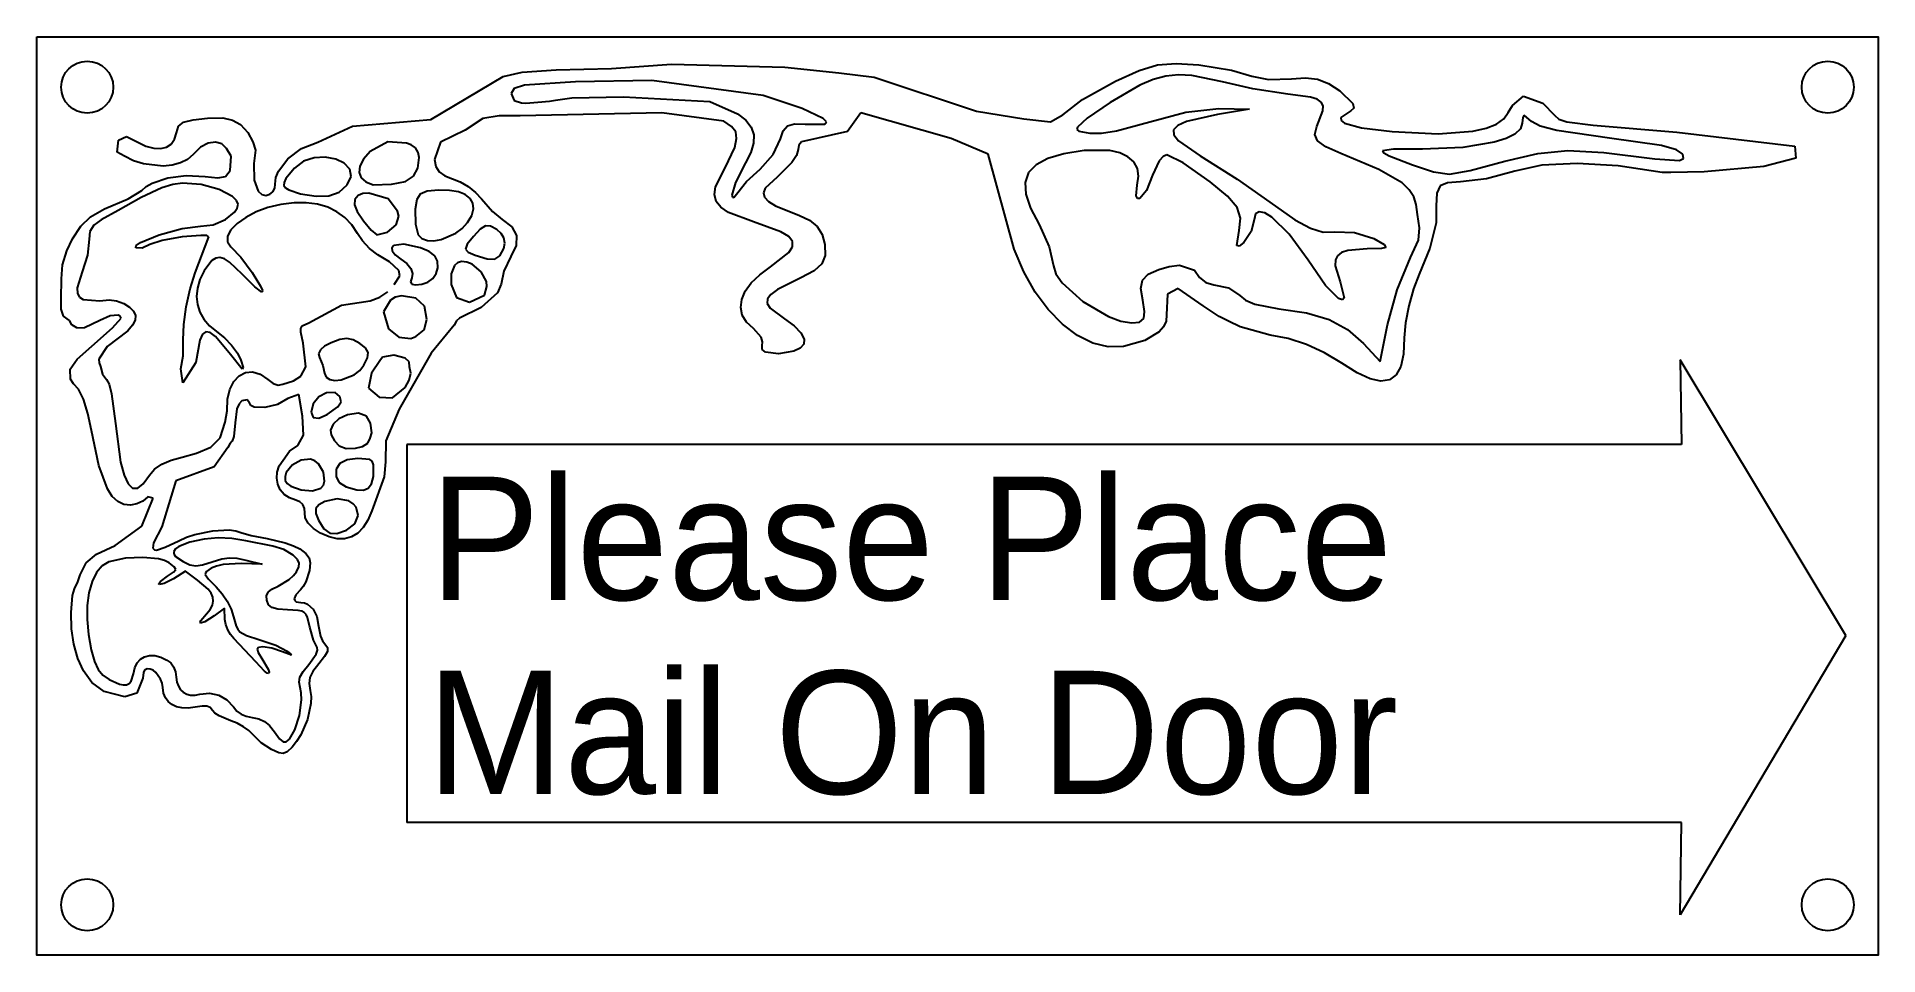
# Model space of a CAD drawing. Extents: x 0 to 8.02, y 0.01 to 4.01.
import ezdxf

# ---------------------------------------------------------------- set-up
doc = ezdxf.new("R2010")
doc.units = 0
doc.layers.get('0').update_dxf_attribs({"linetype": 'CONTINUOUS'})
doc.layers.add('LAYER_1', color=7, linetype='CONTINUOUS')

msp = doc.modelspace()

# ---------------------------------------------------------------- texts
at = {"color": 2, "linetype": 'BYBLOCK'}
for s, p in [('Please Place', (1.7163, 1.5584)), ('Mail On Door', (1.7031, 0.7131))]:
    msp.add_text(s, height=0.536825, dxfattribs=at).set_placement(p)

# ---------------------------------------------------------------- linework, layer by layer
at = {"color": 2, "linetype": 'BYBLOCK'}
for p, q in [((7.8814, 1.4031), (7.16, 2.604)), ((7.16, 2.604), (7.1654, 2.2356)), ((7.1654, 2.2356), (1.6156, 2.2356)), ((1.6156, 2.2356), (1.6156, 0.5891)), ((7.8814, 1.4031), (7.16, 0.1872)), ((7.1654, 0.5891), (1.6156, 0.5891)), ((7.16, 0.1872), (7.1654, 0.5891))]:
    msp.add_line(p, q, dxfattribs=at)
msp.add_lwpolyline([(0.0049, 4.0114), (8.0222, 4.0114), (8.0222, 0.0112), (0.0049, 0.0112)], close=True, dxfattribs=at)
for centre in [(0.2243, 3.792), (7.8028, 3.792), (0.2243, 0.2306), (7.8028, 0.2306)]:
    msp.add_circle(centre, 0.1132, dxfattribs=at)
at = {"layer": 'LAYER_1', "color": 2}
for p, q in [((2.0349, 3.8392), (2.1187, 3.8573)), ((2.1187, 3.8573), (2.2664, 3.8673)), ((2.2664, 3.8673), (2.5069, 3.8729)), ((2.5069, 3.8729), (2.7681, 3.8916)), ((2.7681, 3.8916), (3.2624, 3.879)), ((3.2624, 3.879), (3.4969, 3.8545)), ((3.4969, 3.8545), (3.6512, 3.8361)), ((4.7012, 3.8184), (4.8041, 3.8646)), ((4.8041, 3.8646), (4.8851, 3.8891)), ((4.8851, 3.8891), (4.9651, 3.8958)), ((4.9651, 3.8958), (5.0649, 3.8888)), ((5.0649, 3.8888), (5.2065, 3.8667)), ((5.2065, 3.8667), (5.2958, 3.8406)), ((1.72, 3.6516), (2.0349, 3.8392)), ((2.0829, 3.7861), (2.0697, 3.7645)), ((2.1285, 3.8006), (2.0829, 3.7861)), ((2.3508, 3.8149), (2.1285, 3.8006)), ((2.6829, 3.821), (2.3508, 3.8149)), ((3.1671, 3.7563), (2.6829, 3.821)), ((3.6512, 3.8361), (4.0969, 3.6873)), ((4.5577, 3.7383), (4.7012, 3.8184)), ((4.8077, 3.8015), (4.678, 3.7251)), ((4.865, 3.8251), (4.8077, 3.8015)), ((4.9204, 3.8397), (4.865, 3.8251)), ((4.9761, 3.8454), (4.9204, 3.8397)), ((5.0344, 3.8429), (4.9761, 3.8454)), ((5.1681, 3.8146), (5.0344, 3.8429)), ((5.2998, 3.7853), (5.1681, 3.8146)), ((5.2958, 3.8406), (5.3678, 3.8251)), ((5.4519, 3.7621), (5.2998, 3.7853)), ((5.3678, 3.8251), (5.4675, 3.8285)), ((5.4675, 3.8285), (5.5291, 3.8332)), ((5.5291, 3.8332), (5.5811, 3.827)), ((5.5811, 3.827), (5.6291, 3.8086)), ((5.6291, 3.8086), (5.6787, 3.7766)), ((5.6787, 3.7766), (5.735, 3.7207)), ((2.0697, 3.7645), (2.0838, 3.7335)), ((2.0838, 3.7335), (2.1158, 3.7244)), ((2.1158, 3.7244), (2.1341, 3.7223)), ((2.1341, 3.7223), (2.1858, 3.7264)), ((2.1858, 3.7264), (2.2376, 3.7315)), ((2.2376, 3.7315), (2.2628, 3.7357)), ((2.2628, 3.7357), (2.334, 3.7455)), ((2.334, 3.7455), (2.5593, 3.75)), ((2.5593, 3.75), (2.9351, 3.7293)), ((2.9351, 3.7293), (3.0555, 3.6765)), ((3.3373, 3.6986), (3.1671, 3.7563)), ((3.4289, 3.6555), (3.3373, 3.6986)), ((4.4725, 3.6714), (4.5577, 3.7383)), ((4.678, 3.7251), (4.5788, 3.6568)), ((5.0079, 3.683), (5.1513, 3.6988)), ((5.2853, 3.6958), (5.1461, 3.6726)), ((5.1513, 3.6988), (5.2853, 3.6958)), ((5.5504, 3.748), (5.4519, 3.7621)), ((5.5798, 3.7392), (5.5504, 3.748)), ((5.5787, 3.621), (5.6037, 3.6888)), ((5.5977, 3.7273), (5.5798, 3.7392)), ((5.6052, 3.711), (5.5977, 3.7273)), ((5.6037, 3.6888), (5.6052, 3.711)), ((5.7257, 3.6885), (5.6832, 3.6596)), ((5.7387, 3.7013), (5.7257, 3.6885)), ((5.735, 3.7207), (5.7387, 3.7013)), ((6.4113, 3.6818), (6.4303, 3.7118)), ((6.4303, 3.7118), (6.4775, 3.7527)), ((6.4775, 3.7527), (6.5615, 3.7223)), ((6.5615, 3.7223), (6.6124, 3.6696)), ((0.6124, 3.5939), (0.6218, 3.6216)), ((0.6218, 3.6216), (0.6435, 3.6402)), ((0.6435, 3.6402), (0.6852, 3.6499)), ((0.6852, 3.6499), (0.7473, 3.6577)), ((0.7473, 3.6577), (0.8154, 3.6579)), ((0.8154, 3.6579), (0.8563, 3.6484)), ((0.8563, 3.6484), (0.892, 3.6288)), ((0.892, 3.6288), (0.923, 3.5944)), ((1.2279, 3.5524), (1.3789, 3.6223)), ((1.3789, 3.6223), (1.72, 3.6516)), ((1.9464, 3.6554), (1.8703, 3.6046)), ((2.0176, 3.6665), (1.9464, 3.6554)), ((2.1097, 3.6679), (2.0176, 3.6665)), ((2.7255, 3.6802), (2.1097, 3.6679)), ((2.9961, 3.6435), (2.7255, 3.6802)), ((3.0293, 3.6213), (2.9961, 3.6435)), ((3.0482, 3.5972), (3.0293, 3.6213)), ((3.0555, 3.6765), (3.0914, 3.6484)), ((3.0914, 3.6484), (3.1149, 3.618)), ((3.1149, 3.618), (3.1263, 3.5847)), ((3.2538, 3.6023), (3.2733, 3.6233)), ((3.2733, 3.6233), (3.3043, 3.6323)), ((3.3043, 3.6323), (3.3504, 3.6313)), ((3.3504, 3.6313), (3.4355, 3.6316)), ((3.4433, 3.6409), (3.4289, 3.6555)), ((3.4355, 3.6316), (3.4433, 3.6409)), ((3.5933, 3.6802), (3.5344, 3.5983)), ((3.9863, 3.5688), (3.5933, 3.6802)), ((4.0969, 3.6873), (4.3021, 3.6535)), ((4.3021, 3.6535), (4.419, 3.6405)), ((4.419, 3.6405), (4.4725, 3.6714)), ((4.5355, 3.6185), (4.5328, 3.6074)), ((4.5788, 3.6568), (4.5355, 3.6185)), ((4.7061, 3.6012), (4.8514, 3.6409)), ((4.8514, 3.6409), (5.0079, 3.683)), ((4.9724, 3.6254), (4.9541, 3.6063)), ((5.0103, 3.6423), (4.9724, 3.6254)), ((5.1461, 3.6726), (5.0103, 3.6423)), ((5.5699, 3.5858), (5.5787, 3.621)), ((5.6832, 3.6596), (5.6838, 3.6467)), ((5.6838, 3.6467), (5.699, 3.635)), ((5.699, 3.635), (5.773, 3.6146)), ((5.773, 3.6146), (5.9056, 3.5983)), ((6.2577, 3.5999), (6.3153, 3.6129)), ((6.3153, 3.6129), (6.3602, 3.631)), ((6.3602, 3.631), (6.3923, 3.6539)), ((6.3923, 3.6539), (6.4113, 3.6818)), ((6.4642, 3.6104), (6.4402, 3.588)), ((6.4727, 3.6351), (6.4642, 3.6104)), ((6.4745, 3.6602), (6.4727, 3.6351)), ((6.4804, 3.6697), (6.4745, 3.6602)), ((6.5128, 3.6432), (6.4804, 3.6697)), ((6.5501, 3.6229), (6.5128, 3.6432)), ((6.6226, 3.6032), (6.5501, 3.6229)), ((6.6124, 3.6696), (6.6324, 3.6533)), ((6.6324, 3.6533), (6.6673, 3.6408)), ((6.6673, 3.6408), (6.7817, 3.6268)), ((6.7817, 3.6268), (7.1457, 3.5968)), ((0.3549, 3.509), (0.3608, 3.5613)), ((0.3608, 3.5613), (0.396, 3.5765)), ((0.396, 3.5765), (0.4793, 3.5354)), ((0.4793, 3.5354), (0.5145, 3.5262)), ((0.5449, 3.5247), (0.5702, 3.5307)), ((0.5702, 3.5307), (0.5901, 3.5442)), ((0.5901, 3.5442), (0.6043, 3.5653)), ((0.6043, 3.5653), (0.6124, 3.5939)), ((0.718, 3.5311), (0.6852, 3.4992)), ((0.7511, 3.5486), (0.718, 3.5311)), ((0.7824, 3.5528), (0.7511, 3.5486)), ((0.8099, 3.5447), (0.7824, 3.5528)), ((0.8314, 3.5256), (0.8099, 3.5447)), ((0.923, 3.5944), (0.9459, 3.5538)), ((0.9459, 3.5538), (0.9569, 3.5184)), ((1.1569, 3.5251), (1.2279, 3.5524)), ((1.5337, 3.554), (1.4558, 3.5116)), ((1.6145, 3.5476), (1.5337, 3.554)), ((1.6353, 3.5402), (1.6145, 3.5476)), ((1.6534, 3.5284), (1.6353, 3.5402)), ((1.6646, 3.5068), (1.6534, 3.5284)), ((1.7631, 3.5531), (1.7364, 3.4767)), ((1.8703, 3.6046), (1.7631, 3.5531)), ((3.0024, 3.4411), (3.0446, 3.5294)), ((3.0446, 3.5294), (3.052, 3.5684)), ((3.052, 3.5684), (3.0482, 3.5972)), ((3.1259, 3.548), (3.1141, 3.5072)), ((3.1263, 3.5847), (3.1259, 3.548)), ((3.2109, 3.4983), (3.2426, 3.5672)), ((3.2426, 3.5672), (3.2538, 3.6023)), ((3.3232, 3.5395), (3.3192, 3.5203)), ((3.3344, 3.5533), (3.3232, 3.5395)), ((3.5344, 3.5983), (3.3344, 3.5533)), ((4.1468, 3.5001), (3.9863, 3.5688)), ((4.5328, 3.6074), (4.5415, 3.6)), ((4.5415, 3.6), (4.5898, 3.591)), ((4.5898, 3.591), (4.6401, 3.5916)), ((4.6401, 3.5916), (4.7061, 3.6012)), ((4.9541, 3.6063), (4.9551, 3.5842)), ((4.9551, 3.5842), (4.9751, 3.5584)), ((4.9751, 3.5584), (5.0707, 3.4928)), ((5.5814, 3.5578), (5.5699, 3.5858)), ((5.6173, 3.5321), (5.5814, 3.5578)), ((5.6821, 3.5038), (5.6173, 3.5321)), ((5.9056, 3.5983), (6.1057, 3.5889)), ((6.2134, 3.5292), (6.0389, 3.5226)), ((6.1057, 3.5889), (6.2577, 3.5999)), ((6.3504, 3.5519), (6.2134, 3.5292)), ((6.4018, 3.5684), (6.3504, 3.5519)), ((6.4402, 3.588), (6.4018, 3.5684)), ((6.8525, 3.5699), (6.6226, 3.6032)), ((7.0786, 3.5376), (6.8525, 3.5699)), ((7.1435, 3.5192), (7.0786, 3.5376)), ((7.1457, 3.5968), (7.6588, 3.5345)), ((7.6588, 3.5345), (7.6641, 3.4824)), ((0.3865, 3.4915), (0.3549, 3.509)), ((0.4265, 3.4716), (0.3865, 3.4915)), ((0.4689, 3.4577), (0.4265, 3.4716)), ((0.5544, 3.448), (0.4689, 3.4577)), ((0.5145, 3.5262), (0.5449, 3.5247)), ((0.5945, 3.452), (0.5544, 3.448)), ((0.6306, 3.4619), (0.5945, 3.452)), ((0.6614, 3.4776), (0.6306, 3.4619)), ((0.6852, 3.4992), (0.6614, 3.4776)), ((0.8514, 3.4913), (0.8314, 3.5256)), ((0.8469, 3.4284), (0.8514, 3.4913)), ((0.9569, 3.5184), (0.9493, 3.4596)), ((0.9493, 3.4596), (0.9509, 3.3869)), ((1.0568, 3.4264), (1.0973, 3.4805)), ((1.0973, 3.4805), (1.1569, 3.5251)), ((1.1657, 3.4692), (1.1264, 3.4395)), ((1.2122, 3.4845), (1.1657, 3.4692)), ((1.2607, 3.4871), (1.2122, 3.4845)), ((1.3062, 3.4785), (1.2607, 3.4871)), ((1.3435, 3.4605), (1.3062, 3.4785)), ((1.3676, 3.4347), (1.3435, 3.4605)), ((1.4116, 3.4482), (1.4086, 3.421)), ((1.4277, 3.478), (1.4116, 3.4482)), ((1.4558, 3.5116), (1.4277, 3.478)), ((1.664, 3.4392), (1.669, 3.4856)), ((1.669, 3.4856), (1.6646, 3.5068)), ((1.7364, 3.4767), (1.7422, 3.4467)), ((3.0911, 3.4618), (3.0473, 3.3766)), ((3.1141, 3.5072), (3.0911, 3.4618)), ((3.1542, 3.4354), (3.2109, 3.4983)), ((3.2924, 3.4637), (3.2281, 3.4003)), ((3.312, 3.4948), (3.2924, 3.4637)), ((3.3192, 3.5203), (3.312, 3.4948)), ((4.26, 3.0859), (4.1468, 3.5001)), ((4.3555, 3.4542), (4.323, 3.4197)), ((4.4064, 3.4812), (4.3555, 3.4542)), ((4.4762, 3.5015), (4.4064, 3.4812)), ((4.5652, 3.5156), (4.4762, 3.5015)), ((4.6767, 3.5157), (4.5652, 3.5156)), ((4.7203, 3.5055), (4.6767, 3.5157)), ((4.7552, 3.4889), (4.7203, 3.5055)), ((4.7808, 3.4663), (4.7552, 3.4889)), ((4.7966, 3.438), (4.7808, 3.4663)), ((4.8914, 3.4707), (4.8625, 3.4081)), ((4.9088, 3.4897), (4.8914, 3.4707)), ((4.9255, 3.4967), (4.9088, 3.4897)), ((4.9962, 3.4624), (4.9255, 3.4967)), ((5.113, 3.38), (4.9962, 3.4624)), ((5.0707, 3.4928), (5.2316, 3.3909)), ((5.8479, 3.4341), (5.6821, 3.5038)), ((5.9121, 3.5225), (5.8646, 3.5146)), ((5.8646, 3.5146), (5.8696, 3.5061)), ((5.8696, 3.5061), (5.8932, 3.4937)), ((5.8932, 3.4937), (5.9943, 3.4545)), ((6.0389, 3.5226), (5.9121, 3.5225)), ((5.9943, 3.4545), (6.086, 3.4226)), ((6.2456, 3.4287), (6.3974, 3.4697)), ((6.3974, 3.4697), (6.5404, 3.5037)), ((6.3974, 3.4697), (6.3974, 3.4697)), ((6.5571, 3.4522), (6.4399, 3.4268)), ((6.5404, 3.5037), (6.6713, 3.5163)), ((6.7115, 3.4595), (6.5571, 3.4522)), ((6.6713, 3.5163), (6.8284, 3.5081)), ((6.8904, 3.449), (6.7115, 3.4595)), ((6.8284, 3.5081), (7.05, 3.4798)), ((7.0813, 3.4208), (6.8904, 3.449)), ((7.05, 3.4798), (7.1575, 3.4722)), ((7.1717, 3.5001), (7.1435, 3.5192)), ((7.1575, 3.4722), (7.1743, 3.4814)), ((7.1743, 3.4814), (7.1717, 3.5001)), ((7.6641, 3.4824), (7.5251, 3.4459)), ((0.4806, 3.3591), (0.5065, 3.3742)), ((0.5065, 3.3742), (0.5747, 3.3969)), ((0.5975, 3.3682), (0.5494, 3.3542)), ((0.5747, 3.3969), (0.6554, 3.4075)), ((0.6394, 3.3745), (0.5975, 3.3682)), ((0.7205, 3.3683), (0.6394, 3.3745)), ((0.6554, 3.4075), (0.7372, 3.4034)), ((0.7983, 3.3468), (0.7205, 3.3683)), ((0.7372, 3.4034), (0.7934, 3.3968)), ((0.7934, 3.3968), (0.8265, 3.4031)), ((0.8265, 3.4031), (0.8469, 3.4284)), ((0.9509, 3.3869), (0.9692, 3.3388)), ((1.0408, 3.3517), (1.0433, 3.3703)), ((1.0433, 3.3703), (1.0462, 3.3981)), ((1.0462, 3.3981), (1.0568, 3.4264)), ((1.0818, 3.3775), (1.081, 3.3642)), ((1.0897, 3.3941), (1.0818, 3.3775)), ((1.1264, 3.4395), (1.0897, 3.3941)), ((1.3555, 3.3661), (1.3733, 3.4027)), ((1.3733, 3.4027), (1.3676, 3.4347)), ((1.4086, 3.421), (1.4177, 3.3977)), ((1.4177, 3.3977), (1.4381, 3.3794)), ((1.4381, 3.3794), (1.4689, 3.3674)), ((1.4689, 3.3674), (1.5493, 3.37)), ((1.5493, 3.37), (1.6098, 3.3808)), ((1.6098, 3.3808), (1.6446, 3.4046)), ((1.6446, 3.4046), (1.664, 3.4392)), ((1.7422, 3.4467), (1.7568, 3.423)), ((1.7568, 3.423), (1.7809, 3.4052)), ((1.7809, 3.4052), (1.8148, 3.3925)), ((1.8148, 3.3925), (1.8481, 3.3796)), ((1.8481, 3.3796), (1.8829, 3.3587)), ((2.9592, 3.3575), (3.0024, 3.4411)), ((3.0473, 3.3766), (3.031, 3.3219)), ((3.0571, 3.3328), (3.095, 3.3811)), ((3.095, 3.3811), (3.1542, 3.4354)), ((3.1542, 3.4354), (3.1542, 3.4354)), ((3.2281, 3.4003), (3.1767, 3.3518)), ((4.323, 3.4197), (4.3085, 3.3771)), ((4.3085, 3.3771), (4.3117, 3.3256)), ((4.7965, 3.3659), (4.802, 3.4044)), ((4.802, 3.4044), (4.7966, 3.438)), ((4.8625, 3.4081), (4.8358, 3.3418)), ((5.1888, 3.3167), (5.113, 3.38)), ((5.2316, 3.3909), (5.3979, 3.2739)), ((5.9493, 3.3747), (5.8479, 3.4341)), ((5.9802, 3.3456), (5.9493, 3.3747)), ((6.086, 3.4226), (6.1558, 3.4135)), ((6.1473, 3.3761), (6.1152, 3.3619)), ((6.2035, 3.3794), (6.1473, 3.3761)), ((6.1558, 3.4135), (6.2456, 3.4287)), ((6.3167, 3.3934), (6.2035, 3.3794)), ((6.4399, 3.4268), (6.3167, 3.3934)), ((7.1198, 3.4197), (7.0813, 3.4208)), ((7.2646, 3.4233), (7.1198, 3.4197)), ((7.5251, 3.4459), (7.2646, 3.4233)), ((0.3, 3.2627), (0.4029, 3.3062)), ((0.4586, 3.3111), (0.3593, 3.2543)), ((0.4029, 3.3062), (0.4619, 3.3418)), ((0.5494, 3.3542), (0.4586, 3.3111)), ((0.4619, 3.3418), (0.4806, 3.3591)), ((0.857, 3.316), (0.7983, 3.3468)), ((0.8744, 3.2989), (0.857, 3.316)), ((0.8811, 3.2818), (0.8744, 3.2989)), ((0.9692, 3.3388), (0.9842, 3.3252)), ((0.9842, 3.3252), (1.0027, 3.3209)), ((1.0027, 3.3209), (1.0192, 3.3254)), ((1.0192, 3.3254), (1.0323, 3.3362)), ((1.0323, 3.3362), (1.0408, 3.3517)), ((1.1248, 3.2881), (1.0675, 3.2813)), ((1.081, 3.3642), (1.0876, 3.3534)), ((1.0876, 3.3534), (1.1017, 3.3442)), ((1.1017, 3.3442), (1.1532, 3.3281)), ((1.1781, 3.2882), (1.1248, 3.2881)), ((1.1532, 3.3281), (1.2218, 3.3167)), ((1.227, 3.2818), (1.1781, 3.2882)), ((1.2218, 3.3167), (1.2768, 3.3189)), ((1.2768, 3.3189), (1.3206, 3.3353)), ((1.3206, 3.3353), (1.3555, 3.3661)), ((1.3555, 3.3661), (1.3555, 3.3661)), ((1.3891, 3.3022), (1.3877, 3.2798)), ((1.404, 3.3201), (1.3891, 3.3022)), ((1.4249, 3.3291), (1.404, 3.3201)), ((1.4511, 3.3298), (1.4249, 3.3291)), ((1.5347, 3.3059), (1.4511, 3.3298)), ((1.5749, 3.2525), (1.5347, 3.3059)), ((1.6593, 3.3021), (1.6525, 3.2605)), ((1.6746, 3.3264), (1.6593, 3.3021)), ((1.7046, 3.3385), (1.6746, 3.3264)), ((1.7554, 3.3434), (1.7046, 3.3385)), ((1.8018, 3.3426), (1.7554, 3.3434)), ((1.8403, 3.3361), (1.8018, 3.3426)), ((1.8704, 3.3243), (1.8403, 3.3361)), ((1.8917, 3.3077), (1.8704, 3.3243)), ((1.8829, 3.3587), (1.9152, 3.3329)), ((1.9038, 3.2868), (1.8917, 3.3077)), ((1.9152, 3.3329), (1.9407, 3.305)), ((1.9407, 3.305), (1.9882, 3.2508)), ((2.955, 3.324), (2.9592, 3.3575)), ((2.9629, 3.2948), (2.955, 3.324)), ((2.9834, 3.2692), (2.9629, 3.2948)), ((3.031, 3.3219), (3.034, 3.3126)), ((3.034, 3.3126), (3.04, 3.3115)), ((3.04, 3.3115), (3.0571, 3.3328)), ((3.1767, 3.3518), (3.1686, 3.3315)), ((3.1686, 3.3315), (3.1731, 3.3126)), ((3.1731, 3.3126), (3.1905, 3.2942)), ((3.1905, 3.2942), (3.2215, 3.2755)), ((4.3117, 3.3256), (4.3321, 3.2647)), ((4.7915, 3.3185), (4.7965, 3.3659)), ((4.7969, 3.3071), (4.7915, 3.3185)), ((4.8071, 3.3065), (4.7969, 3.3071)), ((4.8358, 3.3418), (4.8071, 3.3065)), ((5.231, 3.2673), (5.1888, 3.3167)), ((6.0001, 3.3149), (5.9802, 3.3456)), ((6.0108, 3.2815), (6.0001, 3.3149)), ((6.1007, 3.3303), (6.0973, 3.275)), ((6.1152, 3.3619), (6.1007, 3.3303)), ((0.1966, 3.1864), (0.2382, 3.2277)), ((0.2382, 3.2277), (0.3, 3.2627)), ((0.2846, 3.2148), (0.2525, 3.1906)), ((0.3593, 3.2543), (0.2846, 3.2148)), ((0.7721, 3.1928), (0.8257, 3.2156)), ((0.8257, 3.2156), (0.866, 3.2475)), ((0.866, 3.2475), (0.8775, 3.2648)), ((0.9142, 3.2246), (0.877, 3.198)), ((0.8775, 3.2648), (0.8811, 3.2818)), ((0.9596, 3.2485), (0.9142, 3.2246)), ((1.0114, 3.2679), (0.9596, 3.2485)), ((1.0675, 3.2813), (1.0114, 3.2679)), ((1.2715, 3.269), (1.227, 3.2818)), ((1.3113, 3.2497), (1.2715, 3.269)), ((1.3463, 3.2242), (1.3113, 3.2497)), ((1.3761, 3.1924), (1.3463, 3.2242)), ((1.3877, 3.2798), (1.4002, 3.2499)), ((1.4002, 3.2499), (1.4275, 3.2095)), ((1.4275, 3.2095), (1.4602, 3.1694)), ((1.5688, 3.1921), (1.5814, 3.2295)), ((1.5814, 3.2295), (1.5749, 3.2525)), ((1.5814, 3.2295), (1.5814, 3.2295)), ((1.6525, 3.2605), (1.6534, 3.1951)), ((1.8806, 3.2027), (1.8987, 3.2338)), ((1.8987, 3.2338), (1.9063, 3.262)), ((1.9063, 3.262), (1.9038, 3.2868)), ((1.9882, 3.2508), (2.0316, 3.2156)), ((2.0316, 3.2156), (2.0734, 3.1843)), ((3.0169, 3.2462), (2.9834, 3.2692)), ((3.1249, 3.2049), (3.0169, 3.2462)), ((3.2215, 3.2755), (3.3261, 3.2335)), ((3.3261, 3.2335), (3.3696, 3.2129)), ((3.3696, 3.2129), (3.4024, 3.1851)), ((4.3321, 3.2647), (4.3692, 3.1935)), ((5.2457, 3.2211), (5.231, 3.2673)), ((5.2393, 3.1676), (5.2457, 3.2211)), ((5.3055, 3.2146), (5.292, 3.1629)), ((5.3114, 3.2401), (5.3055, 3.2146)), ((5.3271, 3.2497), (5.3114, 3.2401)), ((5.3511, 3.2444), (5.3271, 3.2497)), ((5.3818, 3.2256), (5.3511, 3.2444)), ((5.457, 3.1517), (5.3818, 3.2256)), ((5.3979, 3.2739), (5.4824, 3.2146)), ((5.4824, 3.2146), (5.5499, 3.1778)), ((6.0166, 3.2381), (6.0108, 3.2815)), ((6.0253, 3.1794), (6.0166, 3.2381)), ((6.0973, 3.275), (6.0973, 3.2018)), ((0.1354, 3.0793), (0.1601, 3.131)), ((0.1601, 3.131), (0.1966, 3.1864)), ((0.2325, 3.1293), (0.2248, 3.0606)), ((0.2361, 3.1631), (0.2325, 3.1293)), ((0.2525, 3.1906), (0.2361, 3.1631)), ((0.4569, 3.1156), (0.5375, 3.1484)), ((0.5375, 3.1484), (0.6377, 3.1765)), ((0.6377, 3.1398), (0.5508, 3.1247)), ((0.6377, 3.1765), (0.717, 3.1862)), ((0.7187, 3.1466), (0.6377, 3.1398)), ((0.6949, 2.9832), (0.7542, 3.14)), ((0.717, 3.1862), (0.7721, 3.1928)), ((0.7446, 3.1453), (0.7187, 3.1466)), ((0.7542, 3.14), (0.7446, 3.1453)), ((0.8354, 3.143), (0.8348, 3.118)), ((0.8501, 3.1702), (0.8354, 3.143)), ((0.877, 3.198), (0.8501, 3.1702)), ((1.4008, 3.1545), (1.3761, 3.1924)), ((1.423, 3.1223), (1.4008, 3.1545)), ((1.4602, 3.1694), (1.4858, 3.1491)), ((1.4858, 3.1491), (1.5318, 3.1602)), ((1.5318, 3.1602), (1.5688, 3.1921)), ((1.6534, 3.1951), (1.6657, 3.1484)), ((1.6657, 3.1484), (1.6819, 3.1326)), ((1.6819, 3.1326), (1.7052, 3.1244)), ((1.7336, 3.1231), (1.765, 3.1282)), ((1.765, 3.1282), (1.829, 3.1557)), ((1.829, 3.1557), (1.8574, 3.177)), ((1.8574, 3.177), (1.8806, 3.2027)), ((1.9065, 3.1422), (1.8793, 3.1081)), ((1.8806, 3.2027), (1.8806, 3.2027)), ((1.9354, 3.1733), (1.9065, 3.1422)), ((1.958, 3.1874), (1.9354, 3.1733)), ((1.9803, 3.1863), (1.958, 3.1874)), ((2.008, 3.1718), (1.9803, 3.1863)), ((2.0273, 3.1551), (2.008, 3.1718)), ((2.0389, 3.1351), (2.0273, 3.1551)), ((2.0425, 3.113), (2.0389, 3.1351)), ((2.0734, 3.1843), (2.0936, 3.1465)), ((2.0936, 3.1465), (2.0921, 3.1028)), ((3.245, 3.162), (3.1249, 3.2049)), ((3.2788, 3.1413), (3.245, 3.162)), ((3.2955, 3.12), (3.2788, 3.1413)), ((3.4024, 3.1851), (3.4245, 3.1498)), ((3.4245, 3.1498), (3.4361, 3.1069)), ((4.3692, 3.1935), (4.4133, 3.0973)), ((5.2304, 3.1018), (5.2393, 3.1676)), ((5.292, 3.1629), (5.2604, 3.1157)), ((5.5397, 3.0379), (5.457, 3.1517)), ((5.5499, 3.1778), (5.6058, 3.1609)), ((5.6058, 3.1609), (5.6558, 3.1615)), ((5.6558, 3.1615), (5.7421, 3.1594)), ((5.7421, 3.1594), (5.8266, 3.1326)), ((5.8266, 3.1326), (5.8717, 3.1075)), ((6.0203, 3.1255), (6.0253, 3.1794)), ((6.0973, 3.2018), (6.0705, 3.0908)), ((0.1168, 3.018), (0.1354, 3.0793)), ((0.2248, 3.0606), (0.2023, 2.9879)), ((0.4366, 3.0918), (0.4367, 3.1017)), ((0.4639, 3.0901), (0.4366, 3.0918)), ((0.4367, 3.1017), (0.4569, 3.1156)), ((0.4975, 3.1065), (0.4639, 3.0901)), ((0.5508, 3.1247), (0.4975, 3.1065)), ((0.7843, 3.0477), (0.7675, 3.0371)), ((0.8021, 3.0501), (0.7843, 3.0477)), ((0.8217, 3.0444), (0.8021, 3.0501)), ((0.8348, 3.118), (0.8503, 3.0969)), ((0.8503, 3.0969), (0.8933, 3.0514)), ((0.8933, 3.0514), (0.9425, 2.9853)), ((1.4537, 3.0899), (1.423, 3.1223)), ((1.489, 3.0611), (1.4537, 3.0899)), ((1.5406, 3.0319), (1.489, 3.0611)), ((1.5586, 3.1019), (1.5502, 3.0922)), ((1.5502, 3.0922), (1.552, 3.0789)), ((1.552, 3.0789), (1.5651, 3.0623)), ((1.6023, 3.1079), (1.5586, 3.1019)), ((1.5651, 3.0623), (1.5904, 3.0432)), ((1.6755, 3.0924), (1.6023, 3.1079)), ((1.7135, 3.0767), (1.6755, 3.0924)), ((1.7052, 3.1244), (1.7336, 3.1231)), ((1.7379, 3.058), (1.7135, 3.0767)), ((1.7499, 3.0348), (1.7379, 3.058)), ((1.8793, 3.1081), (1.8711, 3.0871)), ((1.8711, 3.0871), (1.8823, 3.0731)), ((1.8823, 3.0731), (1.9134, 3.06)), ((1.9134, 3.06), (1.9655, 3.044)), ((1.999, 3.0425), (2.0207, 3.0572)), ((2.0207, 3.0572), (2.0376, 3.0899)), ((2.0376, 3.0899), (2.0425, 3.113)), ((2.0376, 3.0899), (2.0376, 3.0899)), ((2.0687, 3.0538), (2.0382, 2.9912)), ((2.0921, 3.1028), (2.0687, 3.0538)), ((3.1991, 3.0094), (3.2793, 3.0716)), ((3.2793, 3.0716), (3.2956, 3.097)), ((3.2956, 3.097), (3.2955, 3.12)), ((3.4375, 3.0586), (3.4234, 3.0221)), ((3.4361, 3.1069), (3.4375, 3.0586)), ((4.3019, 2.9877), (4.26, 3.0859)), ((4.4133, 3.0973), (4.4317, 3.0137)), ((5.2403, 3.0995), (5.2304, 3.1018)), ((5.2604, 3.1157), (5.2403, 3.0995)), ((5.6676, 3.0581), (5.6587, 3.0393)), ((5.6854, 3.0717), (5.6676, 3.0581)), ((5.7126, 3.0806), (5.6854, 3.0717)), ((5.7979, 3.0874), (5.7126, 3.0806)), ((5.8598, 3.0888), (5.7979, 3.0874)), ((5.879, 3.094), (5.8598, 3.0888)), ((5.8717, 3.1075), (5.879, 3.094)), ((5.9284, 2.9091), (5.9854, 3.0503)), ((5.9854, 3.0503), (6.0203, 3.1255)), ((5.9854, 3.0503), (5.9854, 3.0503)), ((6.0705, 3.0908), (6.0242, 2.977)), ((0.1127, 2.9566), (0.1168, 3.018)), ((0.2023, 2.9879), (0.1806, 2.9179)), ((0.6724, 2.9136), (0.6949, 2.9832)), ((0.7335, 2.9918), (0.7152, 2.9543)), ((0.7675, 3.0371), (0.7335, 2.9918)), ((0.8439, 3.0303), (0.8217, 3.0444)), ((0.8994, 2.9771), (0.8439, 3.0303)), ((0.9544, 2.9218), (0.8994, 2.9771)), ((0.9425, 2.9853), (0.9793, 2.9255)), ((1.5814, 2.9941), (1.5406, 3.0319)), ((1.5607, 2.932), (1.5854, 2.9705)), ((1.5854, 2.9705), (1.5814, 2.9941)), ((1.5904, 3.0432), (1.6158, 3.0233)), ((1.6158, 3.0233), (1.6329, 3.0019)), ((1.6329, 3.0019), (1.6406, 2.9808)), ((1.6406, 2.9808), (1.6378, 2.962)), ((1.7289, 2.9588), (1.7437, 2.98)), ((1.7437, 2.98), (1.7511, 3.0056)), ((1.7511, 3.0056), (1.7499, 3.0348)), ((1.7511, 3.0056), (1.7511, 3.0056)), ((1.8241, 3.0158), (1.8087, 2.9785)), ((1.8087, 2.9785), (1.8096, 2.9329)), ((1.8371, 3.0274), (1.8241, 3.0158)), ((1.8534, 3.0321), (1.8371, 3.0274)), ((1.8777, 3.0296), (1.8534, 3.0321)), ((1.9011, 3.0205), (1.8777, 3.0296)), ((1.9403, 2.988), (1.9011, 3.0205)), ((1.9626, 2.9452), (1.9403, 2.988)), ((1.9655, 3.044), (1.999, 3.0425)), ((2.0382, 2.9912), (2.0269, 2.9335)), ((3.1156, 2.9393), (3.1522, 2.975)), ((3.1522, 2.975), (3.1991, 3.0094)), ((3.3896, 2.9917), (3.332, 2.9617)), ((3.4234, 3.0221), (3.3896, 2.9917)), ((4.352, 2.8997), (4.3019, 2.9877)), ((4.4317, 3.0137), (4.4416, 2.9792)), ((4.4416, 2.9792), (4.4686, 2.94)), ((4.8189, 2.9513), (4.8438, 2.9769)), ((4.8438, 2.9769), (4.8898, 2.9986)), ((4.8898, 2.9986), (4.9348, 3.0113)), ((4.9348, 3.0113), (4.9797, 3.0162)), ((4.9797, 3.0162), (5.0454, 2.9951)), ((5.0454, 2.9951), (5.0676, 2.9625)), ((5.6165, 2.9289), (5.5397, 3.0379)), ((5.6587, 3.0393), (5.6581, 3.0144)), ((5.6581, 3.0144), (5.6794, 2.9435)), ((6.0242, 2.977), (5.9988, 2.9132)), ((0.1113, 2.8707), (0.1127, 2.9566)), ((0.1806, 2.9179), (0.1815, 2.8938)), ((0.1815, 2.8938), (0.1903, 2.8767)), ((0.6549, 2.8355), (0.6724, 2.9136)), ((0.7043, 2.917), (0.7007, 2.8805)), ((0.7152, 2.9543), (0.7043, 2.917)), ((0.9853, 2.8991), (0.9544, 2.9218)), ((0.9793, 2.9255), (0.9873, 2.9065)), ((0.9873, 2.9065), (0.9853, 2.8991)), ((1.4988, 2.8771), (1.5326, 2.9001)), ((1.6378, 2.962), (1.6322, 2.9444)), ((1.6322, 2.9444), (1.637, 2.9343)), ((1.637, 2.9343), (1.6531, 2.9312)), ((1.6531, 2.9312), (1.6814, 2.9344)), ((1.6814, 2.9344), (1.7078, 2.9433)), ((1.7078, 2.9433), (1.7289, 2.9588)), ((1.8096, 2.9329), (1.8321, 2.8755)), ((2.0103, 2.8963), (1.9403, 2.8318)), ((1.9546, 2.8856), (1.9646, 2.9232)), ((1.9593, 2.9025), (1.9593, 2.9025)), ((1.9646, 2.9232), (1.9626, 2.9452)), ((2.0269, 2.9335), (2.0103, 2.8963)), ((3.0742, 2.8671), (3.0895, 2.9031)), ((3.0895, 2.9031), (3.1156, 2.9393)), ((3.2003, 2.8891), (3.1856, 2.8694)), ((3.2292, 2.9103), (3.2003, 2.8891)), ((3.332, 2.9617), (3.2292, 2.9103)), ((4.4086, 2.8233), (4.352, 2.8997)), ((4.4686, 2.94), (4.5587, 2.8587)), ((4.812, 2.9156), (4.8189, 2.9513)), ((4.8199, 2.8639), (4.812, 2.9156)), ((4.9273, 2.891), (4.924, 2.8006)), ((4.9749, 2.9148), (4.9273, 2.891)), ((5.0835, 2.8398), (4.9749, 2.9148)), ((5.0676, 2.9625), (5.095, 2.9413)), ((5.095, 2.9413), (5.1294, 2.9315)), ((5.1294, 2.9315), (5.194, 2.9176)), ((5.194, 2.9176), (5.2428, 2.8842)), ((5.6727, 2.8719), (5.6165, 2.9289)), ((5.6794, 2.9435), (5.6973, 2.8743)), ((5.8861, 2.7572), (5.9284, 2.9091)), ((5.9988, 2.9132), (5.978, 2.8396)), ((0.1113, 2.8256), (0.1113, 2.8707)), ((0.1209, 2.7943), (0.1113, 2.8256)), ((0.1903, 2.8767), (0.2071, 2.8667)), ((0.2071, 2.8667), (0.2795, 2.8618)), ((0.2795, 2.8618), (0.32, 2.8658)), ((0.32, 2.8658), (0.3524, 2.8621)), ((0.3524, 2.8621), (0.383, 2.8499)), ((0.383, 2.8499), (0.4091, 2.8335)), ((0.4091, 2.8335), (0.4262, 2.8163)), ((0.4262, 2.8163), (0.4341, 2.7978)), ((0.6443, 2.7585), (0.6549, 2.8355)), ((0.7007, 2.8805), (0.7042, 2.8453)), ((0.7042, 2.8453), (0.7148, 2.812)), ((0.7148, 2.812), (0.7322, 2.7809)), ((1.1896, 2.7659), (1.331, 2.8421)), ((1.331, 2.8421), (1.4565, 2.8616)), ((1.4565, 2.8616), (1.4988, 2.8771)), ((1.5452, 2.865), (1.5145, 2.814)), ((1.5145, 2.814), (1.5359, 2.7392)), ((1.565, 2.8772), (1.5452, 2.865)), ((1.5933, 2.8833), (1.565, 2.8772)), ((1.6545, 2.8735), (1.5933, 2.8833)), ((1.6925, 2.8388), (1.6545, 2.8735)), ((1.7024, 2.7801), (1.6925, 2.8388)), ((1.8321, 2.8755), (1.8892, 2.8553)), ((1.9403, 2.8318), (1.8451, 2.7857)), ((1.8892, 2.8553), (1.9546, 2.8856)), ((3.0698, 2.8321), (3.0742, 2.8671)), ((3.0766, 2.799), (3.0698, 2.8321)), ((3.1856, 2.8694), (3.1847, 2.8501)), ((3.1847, 2.8501), (3.1973, 2.8299)), ((3.1973, 2.8299), (3.2606, 2.7825)), ((4.4703, 2.7599), (4.4086, 2.8233)), ((4.5587, 2.8587), (4.6704, 2.7928)), ((4.8283, 2.8143), (4.8199, 2.8639)), ((4.8245, 2.7839), (4.8283, 2.8143)), ((5.1524, 2.7938), (5.0835, 2.8398)), ((5.2428, 2.8842), (5.2678, 2.865)), ((5.2678, 2.865), (5.3083, 2.8476)), ((5.3083, 2.8476), (5.413, 2.826)), ((5.413, 2.826), (5.5334, 2.8095)), ((5.5334, 2.8095), (5.6314, 2.7804)), ((5.6897, 2.8652), (5.6727, 2.8719)), ((5.6973, 2.8743), (5.6897, 2.8652)), ((5.978, 2.8396), (5.964, 2.7654)), ((0.1468, 2.7752), (0.1209, 2.7943)), ((0.1577, 2.7574), (0.1468, 2.7752)), ((0.1793, 2.7438), (0.1577, 2.7574)), ((0.213, 2.7435), (0.1793, 2.7424)), ((0.2797, 2.7752), (0.213, 2.7435)), ((0.2445, 2.664), (0.3348, 2.7441)), ((0.3243, 2.7964), (0.2797, 2.7752)), ((0.4014, 2.7305), (0.3116, 2.6631)), ((0.3585, 2.7994), (0.3243, 2.7964)), ((0.3348, 2.7441), (0.3719, 2.7862)), ((0.3682, 2.7949), (0.3585, 2.7994)), ((0.3719, 2.7862), (0.3682, 2.7949)), ((0.4218, 2.7553), (0.4014, 2.7305)), ((0.4326, 2.7776), (0.4218, 2.7553)), ((0.4341, 2.7978), (0.4326, 2.7776)), ((0.6421, 2.6921), (0.6443, 2.7585)), ((0.7406, 2.727), (0.7257, 2.7159)), ((0.7322, 2.7809), (0.7566, 2.7527)), ((0.7596, 2.7235), (0.7406, 2.727)), ((0.7566, 2.7527), (0.7876, 2.7277)), ((0.7876, 2.7277), (0.8217, 2.7005)), ((1.1538, 2.7255), (1.1541, 2.7411)), ((1.1541, 2.7411), (1.1596, 2.7523)), ((1.1596, 2.7523), (1.1896, 2.7659)), ((1.5359, 2.7392), (1.5814, 2.7031)), ((1.6554, 2.7056), (1.6911, 2.7355)), ((1.6911, 2.7355), (1.7024, 2.7801)), ((1.8226, 2.756), (1.7212, 2.634)), ((1.8326, 2.7746), (1.8226, 2.756)), ((1.8451, 2.7857), (1.8326, 2.7746)), ((3.0949, 2.7684), (3.0766, 2.799)), ((3.1247, 2.7413), (3.0949, 2.7684)), ((3.1588, 2.7031), (3.1247, 2.7413)), ((3.2606, 2.7825), (3.302, 2.7525)), ((3.302, 2.7525), (3.3313, 2.7224)), ((4.5354, 2.7108), (4.4703, 2.7599)), ((4.6704, 2.7928), (4.7247, 2.7727)), ((4.7247, 2.7727), (4.7726, 2.765)), ((4.7726, 2.765), (4.8066, 2.7688)), ((4.8066, 2.7688), (4.8245, 2.7839)), ((4.9109, 2.7483), (4.8919, 2.7257)), ((4.9217, 2.7734), (4.9109, 2.7483)), ((4.924, 2.8006), (4.9217, 2.7734)), ((5.193, 2.7727), (5.1524, 2.7938)), ((5.2442, 2.7488), (5.193, 2.7727)), ((5.3751, 2.7118), (5.2442, 2.7488)), ((5.6314, 2.7804), (5.7123, 2.7365)), ((5.7123, 2.7365), (5.7816, 2.6756)), ((5.8542, 2.5976), (5.8861, 2.7572)), ((5.964, 2.7654), (5.9588, 2.6996)), ((0.1809, 2.6067), (0.2445, 2.664)), ((0.3116, 2.6631), (0.2743, 2.607)), ((0.6417, 2.6214), (0.6421, 2.6921)), ((0.7141, 2.6901), (0.6976, 2.5935)), ((0.7257, 2.7159), (0.7141, 2.6901)), ((0.7833, 2.7056), (0.7596, 2.7235)), ((0.848, 2.6271), (0.7833, 2.7056)), ((0.8217, 2.7005), (0.8531, 2.6679)), ((0.8531, 2.6679), (0.8782, 2.6339)), ((1.165, 2.6772), (1.1538, 2.7255)), ((1.1762, 2.574), (1.165, 2.6772)), ((1.2396, 2.6473), (1.2318, 2.6304)), ((1.258, 2.6638), (1.2396, 2.6473)), ((1.2862, 2.679), (1.258, 2.6638)), ((1.3241, 2.6928), (1.2862, 2.679)), ((1.3542, 2.6969), (1.3241, 2.6928)), ((1.3816, 2.6913), (1.3542, 2.6969)), ((1.4112, 2.6756), (1.3816, 2.6913)), ((1.4363, 2.6561), (1.4112, 2.6756)), ((1.4472, 2.6363), (1.4363, 2.6561)), ((1.5814, 2.7031), (1.6328, 2.6967)), ((1.6328, 2.6967), (1.6554, 2.7056)), ((3.1652, 2.6832), (3.1588, 2.7031)), ((3.1624, 2.6491), (3.1629, 2.666)), ((3.1769, 2.6376), (3.1624, 2.6491)), ((3.1629, 2.666), (3.1652, 2.6832)), ((3.3282, 2.6551), (3.3012, 2.6421)), ((3.3452, 2.6726), (3.3282, 2.6551)), ((3.3313, 2.7224), (3.3464, 2.6948)), ((3.3464, 2.6948), (3.3452, 2.6726)), ((4.6026, 2.6774), (4.5354, 2.7108)), ((4.6702, 2.661), (4.6026, 2.6774)), ((4.7368, 2.6629), (4.6702, 2.661)), ((4.8297, 2.6884), (4.7368, 2.6629)), ((4.8919, 2.7257), (4.8297, 2.6884)), ((5.4538, 2.6968), (5.3751, 2.7118)), ((5.5334, 2.6709), (5.4538, 2.6968)), ((5.6118, 2.6349), (5.5334, 2.6709)), ((5.7816, 2.6756), (5.8542, 2.5976)), ((5.9588, 2.6996), (5.955, 2.6297)), ((0.1496, 2.5632), (0.1809, 2.6067)), ((0.2743, 2.607), (0.277, 2.5914)), ((0.277, 2.5914), (0.2818, 2.5749)), ((0.2818, 2.5749), (0.2905, 2.5417)), ((0.6322, 2.5658), (0.6417, 2.6214)), ((0.6407, 2.5041), (0.6322, 2.5658)), ((0.6976, 2.5935), (0.6407, 2.5041)), ((0.8995, 2.5636), (0.848, 2.6271)), ((0.8782, 2.6339), (0.8936, 2.6026)), ((0.8936, 2.6026), (0.9026, 2.5709)), ((0.9026, 2.5709), (0.8995, 2.5636)), ((1.1547, 2.5327), (1.1762, 2.574)), ((1.2318, 2.6304), (1.2355, 2.614)), ((1.2355, 2.614), (1.2505, 2.5801)), ((1.2505, 2.5801), (1.2577, 2.5467)), ((1.4107, 2.5581), (1.4289, 2.5806)), ((1.4289, 2.5806), (1.4445, 2.6125)), ((1.4289, 2.5806), (1.4289, 2.5806)), ((1.4445, 2.6125), (1.4472, 2.6363)), ((1.4983, 2.6), (1.4619, 2.5466)), ((1.5097, 2.6163), (1.4983, 2.6)), ((1.5594, 2.6245), (1.5097, 2.6163)), ((1.6081, 2.6115), (1.5594, 2.6245)), ((1.7212, 2.634), (1.5824, 2.3892)), ((1.6261, 2.5952), (1.6081, 2.6115)), ((1.627, 2.5743), (1.6261, 2.5952)), ((1.6333, 2.546), (1.627, 2.5743)), ((3.234, 2.6301), (3.1769, 2.6376)), ((3.3012, 2.6421), (3.234, 2.6301)), ((5.6867, 2.5897), (5.6118, 2.6349)), ((5.7535, 2.5483), (5.6867, 2.5897)), ((5.9433, 2.5761), (5.9233, 2.5387)), ((5.955, 2.6297), (5.9433, 2.5761)), ((0.152, 2.5199), (0.1496, 2.5632)), ((0.1651, 2.5002), (0.152, 2.5199)), ((0.1866, 2.4772), (0.1651, 2.5002)), ((0.2905, 2.5417), (0.3086, 2.5186)), ((0.3086, 2.5186), (0.3195, 2.4986)), ((0.3195, 2.4986), (0.3305, 2.4558)), ((0.8455, 2.4754), (0.8627, 2.5097)), ((0.8627, 2.5097), (0.8857, 2.5344)), ((0.8857, 2.5344), (0.9132, 2.5487)), ((0.9132, 2.5487), (0.944, 2.5515)), ((0.944, 2.5515), (0.977, 2.5421)), ((0.977, 2.5421), (1.0107, 2.5193)), ((1.0107, 2.5193), (1.0345, 2.5016)), ((1.0345, 2.5016), (1.0551, 2.4947)), ((1.0551, 2.4947), (1.0766, 2.4986)), ((1.0766, 2.4986), (1.1218, 2.5134)), ((1.1218, 2.5134), (1.1547, 2.5327)), ((1.2577, 2.5467), (1.2642, 2.529)), ((1.2642, 2.529), (1.2802, 2.5187)), ((1.2802, 2.5187), (1.303, 2.5151)), ((1.303, 2.5151), (1.33, 2.5178)), ((1.33, 2.5178), (1.3865, 2.5398)), ((1.3865, 2.5398), (1.4107, 2.5581)), ((1.4619, 2.5466), (1.4497, 2.4813)), ((1.6081, 2.4832), (1.6254, 2.5162)), ((1.6254, 2.5162), (1.6333, 2.546)), ((5.8101, 2.5223), (5.7535, 2.5483)), ((5.8571, 2.512), (5.8101, 2.5223)), ((5.8947, 2.5174), (5.8571, 2.512)), ((5.9233, 2.5387), (5.8947, 2.5174)), ((0.2077, 2.4329), (0.1866, 2.4772)), ((0.2269, 2.3713), (0.2077, 2.4329)), ((0.3305, 2.4558), (0.3479, 2.327)), ((0.8331, 2.3822), (0.8352, 2.4326)), ((0.8352, 2.4326), (0.8455, 2.4754)), ((0.8853, 2.4132), (0.8757, 2.3912)), ((0.8976, 2.4256), (0.8853, 2.4132)), ((0.9209, 2.4296), (0.8976, 2.4256)), ((0.9313, 2.4168), (0.9209, 2.4296)), ((0.937, 2.4051), (0.9313, 2.4168)), ((1.0523, 2.4092), (0.9977, 2.3961)), ((1.0975, 2.4355), (1.0523, 2.4092)), ((1.1452, 2.4527), (1.0975, 2.4355)), ((1.1616, 2.3597), (1.1452, 2.4527)), ((1.2081, 2.4134), (1.1995, 2.3764)), ((1.2322, 2.4432), (1.2081, 2.4134)), ((1.2662, 2.461), (1.2322, 2.4432)), ((1.3045, 2.4623), (1.2662, 2.461)), ((1.3238, 2.4452), (1.3045, 2.4623)), ((1.3149, 2.3997), (1.3295, 2.421)), ((1.3295, 2.421), (1.3238, 2.4452)), ((1.4497, 2.4813), (1.495, 2.4423)), ((1.495, 2.4423), (1.5531, 2.4392)), ((1.5531, 2.4392), (1.6081, 2.4832)), ((0.2428, 2.2963), (0.2269, 2.3713)), ((0.3479, 2.327), (0.3698, 2.1585)), ((0.8031, 2.2646), (0.8255, 2.3328)), ((0.8255, 2.3328), (0.8331, 2.3822)), ((0.8687, 2.3307), (0.8631, 2.271)), ((0.8757, 2.3912), (0.8687, 2.3307)), ((0.9515, 2.3979), (0.937, 2.4051)), ((0.9977, 2.3961), (0.9515, 2.3979)), ((1.1661, 2.277), (1.1616, 2.3597)), ((1.1995, 2.3764), (1.2087, 2.3539)), ((1.2087, 2.3539), (1.2327, 2.3506)), ((1.2327, 2.3506), (1.269, 2.3661)), ((1.269, 2.3661), (1.3149, 2.3997)), ((1.32, 2.3473), (1.2955, 2.3241)), ((1.3149, 2.3997), (1.3149, 2.3997)), ((1.3572, 2.365), (1.32, 2.3473)), ((1.4051, 2.3716), (1.3572, 2.365)), ((1.4407, 2.3592), (1.4051, 2.3716)), ((1.4584, 2.3283), (1.4407, 2.3592)), ((1.4635, 2.2859), (1.4584, 2.3283)), ((1.5824, 2.3892), (1.5243, 2.252)), ((0.2749, 2.1443), (0.2428, 2.2963)), ((0.7626, 2.2241), (0.8031, 2.2646)), ((0.855, 2.2497), (0.8446, 2.2382)), ((0.8631, 2.271), (0.855, 2.2497)), ((1.1417, 2.2312), (1.1661, 2.277)), ((1.2955, 2.3241), (1.2831, 2.2981)), ((1.2831, 2.2981), (1.2869, 2.2775)), ((1.2869, 2.2775), (1.3006, 2.2513)), ((1.3006, 2.2513), (1.3213, 2.2291)), ((1.4468, 2.2413), (1.4564, 2.2637)), ((1.4564, 2.2637), (1.4635, 2.2859)), ((1.4635, 2.2859), (1.4635, 2.2859)), ((1.5243, 2.252), (1.5226, 2.1597)), ((0.5487, 2.1499), (0.5895, 2.1677)), ((0.5895, 2.1677), (0.6383, 2.1806)), ((0.6383, 2.1806), (0.7007, 2.1978)), ((0.7007, 2.1978), (0.7626, 2.2241)), ((0.8365, 2.2224), (0.7768, 2.1387)), ((0.8446, 2.2382), (0.8365, 2.2224)), ((1.0605, 2.1423), (1.0772, 2.1673)), ((1.0772, 2.1673), (1.1046, 2.2068)), ((1.1046, 2.2068), (1.1417, 2.2312)), ((1.1552, 2.1679), (1.1168, 2.1462)), ((1.1971, 2.1717), (1.1552, 2.1679)), ((1.2153, 2.1647), (1.1971, 2.1717)), ((1.2311, 2.1519), (1.2153, 2.1647)), ((1.3213, 2.2291), (1.3523, 2.2187)), ((1.3567, 2.1685), (1.3238, 2.1525)), ((1.3523, 2.2187), (1.3927, 2.2191)), ((1.4019, 2.1752), (1.3567, 2.1685)), ((1.3927, 2.2191), (1.4231, 2.2272)), ((1.4541, 2.171), (1.4019, 2.1752)), ((1.4231, 2.2272), (1.4468, 2.2413)), ((1.4648, 2.1634), (1.4541, 2.171)), ((0.3121, 2.0429), (0.2749, 2.1443)), ((0.3698, 2.1585), (0.3847, 2.1021)), ((0.3847, 2.1021), (0.4021, 2.0642)), ((0.4686, 2.0637), (0.4953, 2.1016)), ((0.4953, 2.1016), (0.5169, 2.1276)), ((0.4953, 2.1016), (0.4953, 2.1016)), ((0.5169, 2.1276), (0.5487, 2.1499)), ((0.7768, 2.1387), (0.6101, 2.0768)), ((1.0493, 2.0886), (1.0513, 2.1156)), ((1.054, 2.0625), (1.0493, 2.0886)), ((1.0513, 2.1156), (1.0605, 2.1423)), ((1.091, 2.1142), (1.0856, 2.0967)), ((1.0856, 2.0967), (1.0869, 2.0795)), ((1.1168, 2.1462), (1.091, 2.1142)), ((1.253, 2.1156), (1.2311, 2.1519)), ((1.2581, 2.0756), (1.253, 2.1156)), ((1.3083, 2.1285), (1.3078, 2.095)), ((1.3078, 2.095), (1.3217, 2.0699)), ((1.3238, 2.1525), (1.3083, 2.1285)), ((1.462, 2.0646), (1.4712, 2.0965)), ((1.5167, 2.0944), (1.4638, 1.9465)), ((1.4715, 2.1468), (1.4648, 2.1634)), ((1.4712, 2.0965), (1.4715, 2.1468)), ((1.4712, 2.0965), (1.4712, 2.0965)), ((1.5226, 2.1597), (1.5167, 2.0944)), ((0.3334, 2.0096), (0.3121, 2.0429)), ((0.357, 1.987), (0.3334, 2.0096)), ((0.4021, 2.0642), (0.4219, 2.0451)), ((0.4219, 2.0451), (0.4441, 2.0449)), ((0.4441, 2.0449), (0.4686, 2.0637)), ((0.488, 2.0071), (0.466, 1.9892)), ((0.5111, 2.0019), (0.488, 2.0071)), ((0.6101, 2.0768), (0.5486, 1.8769)), ((1.0651, 2.0386), (1.054, 2.0625)), ((1.0821, 2.0183), (1.0651, 2.0386)), ((1.1046, 2.0029), (1.0821, 2.0183)), ((1.0869, 2.0795), (1.0953, 2.0661)), ((1.0953, 2.0661), (1.1109, 2.0544)), ((1.1109, 2.0544), (1.1555, 2.0377)), ((1.1555, 2.0377), (1.2046, 2.0333)), ((1.2046, 2.0333), (1.242, 2.0447)), ((1.242, 2.0447), (1.253, 2.0582)), ((1.242, 2.0447), (1.242, 2.0447)), ((1.253, 2.0582), (1.2581, 2.0756)), ((1.3217, 2.0699), (1.3515, 2.0516)), ((1.3515, 2.0516), (1.3984, 2.0388)), ((1.3984, 2.0388), (1.4273, 2.0371)), ((1.4273, 2.0371), (1.4479, 2.0452)), ((1.4479, 2.0452), (1.462, 2.0646)), ((0.3832, 1.9745), (0.357, 1.987)), ((0.4124, 1.9714), (0.3832, 1.9745)), ((0.44, 1.9767), (0.4124, 1.9714)), ((0.466, 1.9892), (0.44, 1.9767)), ((0.4626, 1.8803), (0.5111, 2.0019)), ((1.1321, 1.9938), (1.1046, 2.0029)), ((1.15, 1.9866), (1.1321, 1.9938)), ((1.1633, 1.9738), (1.15, 1.9866)), ((1.1708, 1.9571), (1.1633, 1.9738)), ((1.1712, 1.9384), (1.1708, 1.9571)), ((1.1734, 1.9165), (1.1712, 1.9384)), ((1.22, 1.9562), (1.2196, 1.9351)), ((1.2196, 1.9351), (1.2307, 1.9067)), ((1.2328, 1.9728), (1.22, 1.9562)), ((1.2591, 1.9878), (1.2328, 1.9728)), ((1.3131, 1.999), (1.2591, 1.9878)), ((1.3641, 1.9899), (1.3131, 1.999)), ((1.3828, 1.9775), (1.3641, 1.9899)), ((1.3955, 1.9621), (1.3828, 1.9775)), ((1.3892, 1.8901), (1.4036, 1.9262)), ((1.4036, 1.9262), (1.3955, 1.9621)), ((1.4638, 1.9465), (1.4465, 1.9062)), ((0.3455, 1.7957), (0.4626, 1.8803)), ((0.5486, 1.8769), (0.5133, 1.8074)), ((0.6933, 1.8436), (0.7708, 1.8598)), ((0.7708, 1.8598), (0.8422, 1.8634)), ((0.8422, 1.8634), (0.8712, 1.8599)), ((0.8712, 1.8599), (0.8933, 1.8525)), ((0.8933, 1.8525), (0.9378, 1.8394)), ((1.1866, 1.8932), (1.1734, 1.9165)), ((1.2094, 1.8703), (1.1866, 1.8932)), ((1.2403, 1.8499), (1.2094, 1.8703)), ((1.2307, 1.9067), (1.2544, 1.8689)), ((1.2777, 1.8333), (1.2403, 1.8499)), ((1.2544, 1.8689), (1.2801, 1.8498)), ((1.2801, 1.8498), (1.3116, 1.848)), ((1.3116, 1.848), (1.3528, 1.862)), ((1.3528, 1.862), (1.3892, 1.8901)), ((1.3528, 1.862), (1.3528, 1.862)), ((1.4019, 1.8495), (1.3749, 1.8332)), ((1.4258, 1.8739), (1.4019, 1.8495)), ((1.4465, 1.9062), (1.4258, 1.8739)), ((0.2646, 1.7577), (0.3455, 1.7957)), ((0.5133, 1.8074), (0.5098, 1.7838)), ((0.5098, 1.7838), (0.5166, 1.7775)), ((0.5166, 1.7775), (0.5265, 1.7756)), ((0.5265, 1.7756), (0.5636, 1.7881)), ((0.5636, 1.7881), (0.6239, 1.8167)), ((0.6021, 1.7702), (0.6017, 1.7594)), ((0.6093, 1.7807), (0.6021, 1.7702)), ((0.6232, 1.7908), (0.6093, 1.7807)), ((0.6713, 1.8098), (0.6232, 1.7908)), ((0.6239, 1.8167), (0.6567, 1.8313)), ((0.6567, 1.8313), (0.6933, 1.8436)), ((0.7335, 1.824), (0.6713, 1.8098)), ((0.7943, 1.8297), (0.7335, 1.824)), ((0.8544, 1.8269), (0.7943, 1.8297)), ((0.9145, 1.8156), (0.8544, 1.8269)), ((1.033, 1.7924), (0.9145, 1.8156)), ((0.9378, 1.8394), (1.0084, 1.8265)), ((1.0084, 1.8265), (1.0868, 1.8078)), ((1.0799, 1.7786), (1.033, 1.7924)), ((1.1211, 1.7534), (1.0799, 1.7786)), ((1.0868, 1.8078), (1.1226, 1.7945)), ((1.1226, 1.7945), (1.1499, 1.7805)), ((1.1499, 1.7805), (1.1768, 1.7611)), ((1.3127, 1.825), (1.2777, 1.8333)), ((1.3451, 1.825), (1.3127, 1.825)), ((1.3749, 1.8332), (1.3451, 1.825)), ((0.1935, 1.6686), (0.2198, 1.7197)), ((0.2198, 1.7197), (0.2646, 1.7577)), ((0.289, 1.7074), (0.2646, 1.6782)), ((0.3184, 1.7242), (0.289, 1.7074)), ((0.3913, 1.7398), (0.3184, 1.7242)), ((0.4671, 1.7441), (0.3913, 1.7398)), ((0.5343, 1.7373), (0.4671, 1.7441)), ((0.561, 1.7298), (0.5343, 1.7373)), ((0.5811, 1.7196), (0.561, 1.7298)), ((0.603, 1.703), (0.5811, 1.7196)), ((0.6001, 1.6792), (0.6096, 1.6912)), ((0.6017, 1.7594), (0.6081, 1.7483)), ((0.6096, 1.6912), (0.603, 1.703)), ((0.6081, 1.7483), (0.6414, 1.7255)), ((0.6414, 1.7255), (0.6715, 1.7121)), ((0.6715, 1.7121), (0.6965, 1.7076)), ((0.6965, 1.7076), (0.7258, 1.7118)), ((0.7258, 1.7118), (0.7687, 1.7247)), ((0.7641, 1.6963), (0.7431, 1.6822)), ((0.7867, 1.7061), (0.7641, 1.6963)), ((0.7687, 1.7247), (0.811, 1.7372)), ((0.816, 1.7127), (0.7867, 1.7061)), ((0.811, 1.7372), (0.8437, 1.7422)), ((0.8943, 1.7168), (0.816, 1.7127)), ((0.8437, 1.7422), (0.8756, 1.7404)), ((0.8756, 1.7404), (0.9152, 1.732)), ((0.9857, 1.7146), (0.8943, 1.7168)), ((0.9152, 1.732), (0.9857, 1.7146)), ((1.1392, 1.735), (1.1211, 1.7534)), ((1.1357, 1.6816), (1.1457, 1.7025)), ((1.1471, 1.7192), (1.1392, 1.735)), ((1.1457, 1.7025), (1.1471, 1.7192)), ((1.1915, 1.6873), (1.1755, 1.6379)), ((1.1768, 1.7611), (1.1911, 1.7425)), ((1.1911, 1.7425), (1.1952, 1.7196)), ((1.1952, 1.7196), (1.1915, 1.6873)), ((0.1603, 1.5773), (0.1685, 1.6073)), ((0.1685, 1.6073), (0.1833, 1.6375)), ((0.1833, 1.6375), (0.1935, 1.6686)), ((0.2455, 1.6385), (0.232, 1.5899)), ((0.2646, 1.6782), (0.2455, 1.6385)), ((0.5368, 1.6304), (0.5436, 1.6388)), ((0.537, 1.6255), (0.5368, 1.6304)), ((0.5596, 1.6303), (0.537, 1.6255)), ((0.5436, 1.6388), (0.5738, 1.6617)), ((0.5995, 1.6511), (0.5596, 1.6303)), ((0.5738, 1.6617), (0.6001, 1.6792)), ((0.6517, 1.6832), (0.5995, 1.6511)), ((0.7043, 1.6453), (0.6517, 1.6832)), ((0.7503, 1.6059), (0.7043, 1.6453)), ((0.7386, 1.6759), (0.7384, 1.6688)), ((0.7384, 1.6688), (0.752, 1.6488)), ((0.7431, 1.6822), (0.7386, 1.6759)), ((0.764, 1.5877), (0.7503, 1.6059)), ((0.752, 1.6488), (0.7856, 1.615)), ((0.7856, 1.615), (0.8115, 1.5858)), ((1.0122, 1.5924), (1.0285, 1.6058)), ((1.0285, 1.6058), (1.056, 1.6192)), ((1.056, 1.6192), (1.103, 1.6473)), ((1.103, 1.6473), (1.1224, 1.6647)), ((1.1224, 1.6647), (1.1357, 1.6816)), ((1.1642, 1.6174), (1.1523, 1.6033)), ((1.1755, 1.6379), (1.1642, 1.6174)), ((0.1538, 1.504), (0.1603, 1.5773)), ((0.2246, 1.5341), (0.2236, 1.4729)), ((0.232, 1.5899), (0.2246, 1.5341)), ((0.7593, 1.5173), (0.7693, 1.5352)), ((0.7717, 1.5701), (0.764, 1.5877)), ((0.7693, 1.5352), (0.7734, 1.5527)), ((0.7734, 1.5527), (0.7717, 1.5701)), ((0.8115, 1.5858), (0.8338, 1.5529)), ((0.8338, 1.5529), (0.8509, 1.5185)), ((1.0056, 1.5769), (1.0122, 1.5924)), ((1.0069, 1.5573), (1.0056, 1.5769)), ((1.0139, 1.5373), (1.0069, 1.5573)), ((1.0279, 1.5253), (1.0139, 1.5373)), ((1.0537, 1.5188), (1.0279, 1.5253)), ((1.132, 1.5811), (1.1258, 1.5628)), ((1.1258, 1.5628), (1.1279, 1.5558)), ((1.1279, 1.5558), (1.1335, 1.5507)), ((1.1523, 1.6033), (1.132, 1.5811)), ((1.1335, 1.5507), (1.1551, 1.547)), ((1.1551, 1.547), (1.1701, 1.5456)), ((1.1701, 1.5456), (1.184, 1.5402)), ((1.184, 1.5402), (1.2077, 1.519)), ((0.1559, 1.4328), (0.1538, 1.504)), ((0.2236, 1.4729), (0.2293, 1.408)), ((0.7154, 1.4607), (0.7189, 1.4688)), ((0.7173, 1.4571), (0.7154, 1.4607)), ((0.7371, 1.4637), (0.7173, 1.4571)), ((0.7189, 1.4688), (0.7437, 1.4985)), ((0.7764, 1.4894), (0.7371, 1.4637)), ((0.7437, 1.4985), (0.7593, 1.5173)), ((0.8219, 1.5225), (0.7764, 1.4894)), ((0.8241, 1.4733), (0.8219, 1.5225)), ((0.8278, 1.4516), (0.8241, 1.4733)), ((0.8362, 1.4288), (0.8278, 1.4516)), ((0.8509, 1.5185), (0.8618, 1.4849)), ((0.8618, 1.4849), (0.8727, 1.4444)), ((0.8727, 1.4444), (0.8795, 1.4306)), ((1.0963, 1.5157), (1.0537, 1.5188)), ((1.1435, 1.5126), (1.0963, 1.5157)), ((1.1586, 1.5092), (1.1435, 1.5126)), ((1.1694, 1.5035), (1.1586, 1.5092)), ((1.1773, 1.4945), (1.1694, 1.5035)), ((1.1832, 1.4815), (1.1773, 1.4945)), ((1.1938, 1.4394), (1.1832, 1.4815)), ((1.2077, 1.519), (1.2242, 1.486)), ((1.2242, 1.486), (1.2316, 1.444)), ((1.2316, 1.444), (1.2407, 1.4003)), ((0.166, 1.3655), (0.1559, 1.4328)), ((0.1834, 1.3039), (0.166, 1.3655)), ((0.2293, 1.408), (0.2421, 1.3411)), ((0.8481, 1.4078), (0.8362, 1.4288)), ((0.8623, 1.3911), (0.8481, 1.4078)), ((0.958, 1.2887), (0.8623, 1.3911)), ((0.8795, 1.4306), (0.8887, 1.4198)), ((0.8887, 1.4198), (0.9185, 1.4032)), ((0.9185, 1.4032), (0.9709, 1.3868)), ((0.9709, 1.3868), (1.0458, 1.3609)), ((1.2096, 1.3833), (1.1938, 1.4394)), ((1.2251, 1.3507), (1.2096, 1.3833)), ((1.2407, 1.4003), (1.2492, 1.3811)), ((1.2492, 1.3811), (1.2592, 1.3669)), ((1.2592, 1.3669), (1.27, 1.3513)), ((0.2075, 1.2498), (0.1834, 1.3039)), ((0.2421, 1.3411), (0.2563, 1.291)), ((0.2563, 1.291), (0.2722, 1.2559)), ((0.4313, 1.2626), (0.4417, 1.2841)), ((0.4417, 1.2841), (0.4562, 1.3003)), ((0.4562, 1.3003), (0.4742, 1.3112)), ((0.4742, 1.3112), (0.4953, 1.3165)), ((0.4953, 1.3165), (0.5188, 1.316)), ((0.5188, 1.316), (0.5445, 1.3095)), ((0.5445, 1.3095), (0.5716, 1.2967)), ((0.5716, 1.2967), (0.5878, 1.2839)), ((0.5878, 1.2839), (0.6003, 1.2666)), ((0.9964, 1.2486), (0.958, 1.2887)), ((0.9704, 1.3514), (0.9639, 1.3448)), ((0.9639, 1.3448), (0.9689, 1.3301)), ((0.9689, 1.3301), (0.9851, 1.3039)), ((0.9885, 1.3536), (0.9704, 1.3514)), ((0.9851, 1.3039), (1.012, 1.2574)), ((1.0283, 1.3483), (0.9885, 1.3536)), ((1.0747, 1.3332), (1.0283, 1.3483)), ((1.0458, 1.3609), (1.0951, 1.3357)), ((1.1144, 1.3178), (1.0747, 1.3332)), ((1.0951, 1.3357), (1.1113, 1.3225)), ((1.1113, 1.3225), (1.1144, 1.3178)), ((1.1885, 1.277), (1.2207, 1.3225)), ((1.2207, 1.3225), (1.227, 1.34)), ((1.227, 1.34), (1.2251, 1.3507)), ((1.2579, 1.312), (1.2325, 1.2802)), ((1.27, 1.3344), (1.2579, 1.312)), ((1.27, 1.3513), (1.27, 1.3344)), ((0.2438, 1.1986), (0.2075, 1.2498)), ((0.2722, 1.2559), (0.2926, 1.2312)), ((0.2926, 1.2312), (0.3204, 1.2118)), ((0.3204, 1.2118), (0.3642, 1.1921)), ((0.4071, 1.1946), (0.4157, 1.2041)), ((0.4157, 1.2041), (0.4254, 1.2363)), ((0.4254, 1.2363), (0.4313, 1.2626)), ((0.4663, 1.218), (0.4409, 1.1528)), ((0.4695, 1.2418), (0.4663, 1.218)), ((0.4743, 1.2533), (0.4695, 1.2418)), ((0.4856, 1.2584), (0.4743, 1.2533)), ((0.4981, 1.2577), (0.4856, 1.2584)), ((0.511, 1.2522), (0.4981, 1.2577)), ((0.5234, 1.2425), (0.511, 1.2522)), ((0.5439, 1.2136), (0.5234, 1.2425)), ((0.5503, 1.1959), (0.5439, 1.2136)), ((0.6003, 1.2666), (0.6085, 1.2456)), ((0.6085, 1.2456), (0.6121, 1.2217)), ((0.6121, 1.2217), (0.6149, 1.2006)), ((1.0084, 1.2399), (0.9964, 1.2486)), ((1.0151, 1.2385), (1.0084, 1.2399)), ((1.012, 1.2574), (1.0164, 1.2444)), ((1.0164, 1.2444), (1.0151, 1.2385)), ((1.1469, 1.1999), (1.1505, 1.2223)), ((1.1505, 1.2223), (1.164, 1.247)), ((1.164, 1.247), (1.1885, 1.277)), ((1.1933, 1.2207), (1.19, 1.1948)), ((1.207, 1.2475), (1.1933, 1.2207)), ((1.2325, 1.2802), (1.207, 1.2475)), ((0.2986, 1.1595), (0.2438, 1.1986)), ((0.3881, 1.1371), (0.2986, 1.1595)), ((0.3642, 1.1921), (0.3814, 1.1887)), ((0.3814, 1.1887), (0.3957, 1.1895)), ((0.4409, 1.1528), (0.3881, 1.1371)), ((0.3957, 1.1895), (0.4071, 1.1946)), ((0.5532, 1.1771), (0.5503, 1.1959)), ((0.5567, 1.1529), (0.5532, 1.1771)), ((0.5647, 1.1324), (0.5567, 1.1529)), ((0.5768, 1.1155), (0.5647, 1.1324)), ((0.6149, 1.2006), (0.6211, 1.1825)), ((0.6211, 1.1825), (0.6304, 1.1676)), ((0.6304, 1.1676), (0.6426, 1.1562)), ((0.6426, 1.1562), (0.6574, 1.1483)), ((0.6574, 1.1483), (0.6746, 1.1442)), ((0.6746, 1.1442), (0.694, 1.144)), ((0.694, 1.144), (0.7153, 1.1479)), ((0.7153, 1.1479), (0.7571, 1.1525)), ((0.7571, 1.1525), (0.797, 1.1441)), ((0.797, 1.1441), (0.8323, 1.1238)), ((0.8323, 1.1238), (0.8605, 1.0927)), ((1.152, 1.1765), (1.1469, 1.1999)), ((1.1483, 1.0558), (1.1573, 1.1234)), ((1.1565, 1.1537), (1.152, 1.1765)), ((1.1573, 1.1234), (1.1565, 1.1537)), ((1.19, 1.1948), (1.1954, 1.1648)), ((1.1954, 1.1648), (1.1993, 1.1383)), ((1.1993, 1.1383), (1.1982, 1.1072)), ((0.5931, 1.1025), (0.5768, 1.1155)), ((0.6131, 1.0934), (0.5931, 1.1025)), ((0.6367, 1.0885), (0.6131, 1.0934)), ((0.6637, 1.0878), (0.6367, 1.0885)), ((0.6939, 1.0916), (0.6637, 1.0878)), ((0.7248, 1.0961), (0.6939, 1.0916)), ((0.7458, 1.0955), (0.7248, 1.0961)), ((0.7598, 1.0894), (0.7458, 1.0955)), ((0.7693, 1.0772), (0.7598, 1.0894)), ((0.7798, 1.0657), (0.7693, 1.0772)), ((0.7985, 1.0533), (0.7798, 1.0657)), ((0.8495, 1.032), (0.7985, 1.0533)), ((0.8605, 1.0927), (0.8755, 1.0747)), ((0.8755, 1.0747), (0.8944, 1.061)), ((0.8944, 1.061), (0.9169, 1.0516)), ((0.9169, 1.0516), (0.9429, 1.0468)), ((0.9429, 1.0468), (0.9712, 1.0412)), ((1.1276, 0.9933), (1.1483, 1.0558)), ((1.1483, 1.0558), (1.1483, 1.0558)), ((1.1982, 1.1072), (1.1831, 1.0382)), ((0.8777, 1.0213), (0.8495, 1.032)), ((0.9051, 1.0064), (0.8777, 1.0213)), ((0.9286, 0.9894), (0.9051, 1.0064)), ((0.9451, 0.9721), (0.9286, 0.9894)), ((0.9811, 0.9361), (0.9451, 0.9721)), ((0.9712, 1.0412), (0.9955, 1.0297)), ((0.9955, 1.0297), (1.0177, 1.011)), ((1.0177, 1.011), (1.0396, 0.9839)), ((1.0396, 0.9839), (1.062, 0.954)), ((1.1047, 0.9522), (1.1276, 0.9933)), ((1.1543, 0.9707), (1.1361, 0.9416)), ((1.1831, 1.0382), (1.1543, 0.9707)), ((1.0269, 0.9067), (0.9811, 0.9361)), ((1.058, 0.8931), (1.0269, 0.9067)), ((1.0777, 0.8897), (1.058, 0.8931)), ((1.062, 0.954), (1.0776, 0.9401)), ((1.0776, 0.9401), (1.0904, 0.9402)), ((1.0944, 0.8976), (1.0777, 0.8897)), ((1.0904, 0.9402), (1.1047, 0.9522)), ((1.1161, 0.9179), (1.0944, 0.8976)), ((1.1361, 0.9416), (1.1161, 0.9179))]:
    msp.add_line(p, q, dxfattribs=at)

msp.set_redraw_order([(e.dxf.handle, doc.entitydb.next_handle()) for e in msp.query("TEXT MTEXT ATTDEF DIMENSION ARC_DIMENSION")])  # texts and dimensions are drawn at this point

doc.saveas('drawing.dxf')
